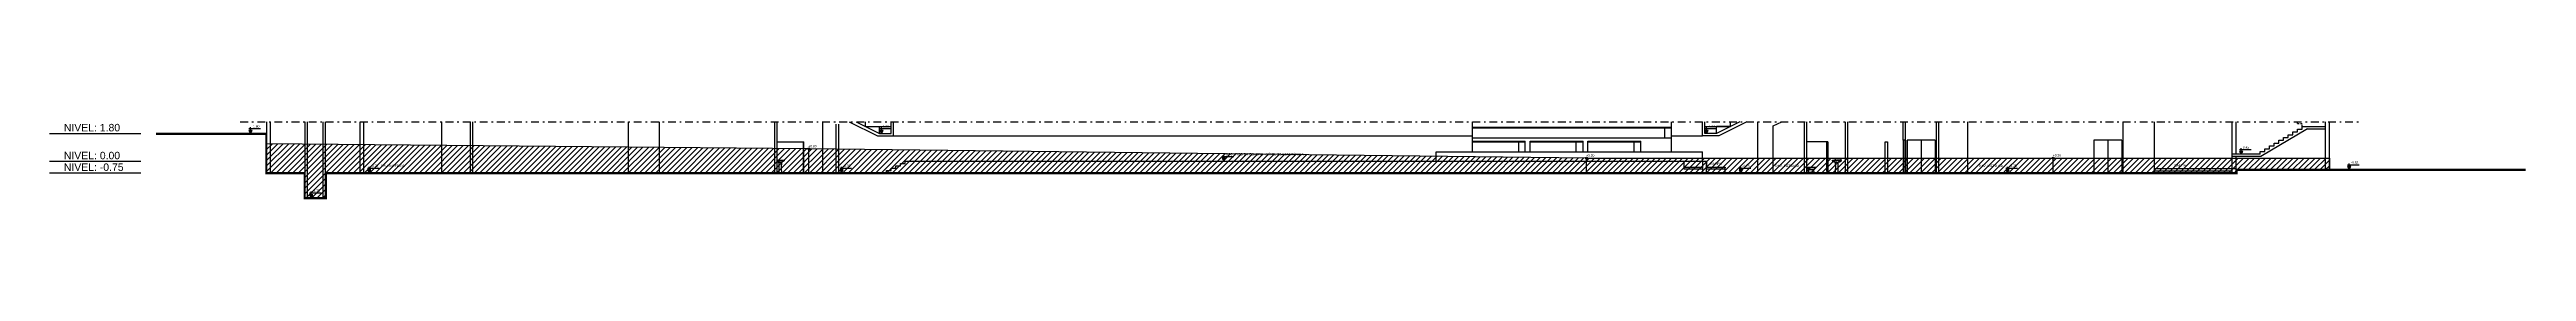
# Model space of a CAD drawing. Extents: x -748 to 161, y 105 to 425.
# Drawn here: x -350.5 to -191.3, y 211.8 to 216.8 of the extents above; entities that cross this region are included whole.
import ezdxf

# ---------------------------------------------------------------- set-up
doc = ezdxf.new("R2010")
doc.units = 0
doc.header["$LTSCALE"] = 2
doc.header["$MEASUREMENT"] = 0
doc.linetypes.add('DASHDOT', pattern=[1, 0.5, -0.25, 0, -0.25])
doc.linetypes.add('DOT', pattern=[0.25, 0, -0.25])
doc.layers.get('0').update_dxf_attribs({"linetype": 'CONTINUOUS'})
for name, color, linetype in [('02', 2, 'CONTINUOUS'), ('03', 3, 'CONTINUOUS'), ('04', 4, 'CONTINUOUS'), ('ATERRO-CORTE', 1, 'CONTINUOUS'), ('NOVOSNIVEIS', 30, 'CONTINUOUS'), ('PUXA-CORTE', 153, 'CONTINUOUS'), ('TEXTO--0-20', 25, 'CONTINUOUS')]:
    doc.layers.add(name, color=color, linetype=linetype)
doc.styles.add('ARIAL', font='arial.ttf', dxfattribs={"height": 0.5})
doc.styles.add('REGUA60', font='arial.ttf')

# ---------------------------------------------------------------- blocks, each defined once
blk = doc.blocks.new('LAVA-LAT')
blk.add_lwpolyline([(0.3, 0.68), (0.3, 0.68, -0.226835), (0.3, 0.68), (0.29, 0.68), (0.29, 0.65), (0.28, 0.62), (0.28, 0.58), (0.28, 0.53), (0.27, 0.5), (0.27, 0.46), (0.27, 0.4), (0.27, 0.36), (0.27, 0.3), (0.27, 0.2), (0.28, 0.1), (0.29, 0.01, -0.437793), (0.28, 0), (0.13, 0), (0.13, 0.64, -0.146198), (0.11, 0.66), (0.11, 0.69, 0.06915), (0.02, 0.68), (0.01, 0.68), (0, 0.68), (0, 0.83), (0.02, 0.83, -0.119175), (0.02, 0.83, 0.106105), (0.06, 0.82), (0.45, 0.82, -0.314645), (0.46, 0.81), (0.47, 0.79, -0.215564), (0.47, 0.79), (0.46, 0.78), (0.42, 0.75), (0.4, 0.74), (0.39, 0.73), (0.34, 0.7), (0.32, 0.69), (0.31, 0.68, 0.137424)], format="xyb", close=True)
at = {"color": 2}
for points in [[(0.16, 0.69, 0.135478), (0.12, 0.7), (0.01, 0.7), (0.01, 0.68, -0.414214), (0.01, 0.68)], [(0.12, 0.68), (0.12, 0.68, 0.414214), (0.14, 0.67, 0.414214)], [(0.29, 0.68), (0.2, 0.67), (0.13, 0.67, 0.414214), (0.13, 0.66), (0.13, 0.64)]]:
    blk.add_lwpolyline(points, format="xyb", dxfattribs=at)
blk.add_lwpolyline([(0.08, 0.79), (0.47, 0.79)], dxfattribs=at)
blk.add_arc((0.11, 0.64), 0.0457, 51.3095, 88.0442, dxfattribs=at)
blk = doc.blocks.new('LAVA-VIS')
at = {"color": 2}
blk.add_line((-0.2, 0.83), (0, 0.83), dxfattribs=at)
for points in [[(-0.09, 0.68, -0.012678), (-0.1, 0.68, -0.063987), (-0.1, 0.68, -0.005486), (-0.15, 0.69, -0.021251), (-0.17, 0.7, -0.014146), (-0.21, 0.71, -0.22714), (-0.28, 0.79, -0.197038), (-0.28, 0.8), (-0.27, 0.82, -0.322823), (-0.26, 0.83), (-0.2, 0.83), (-0.14, 0.83), (-0.1, 0.83), (-0.05, 0.83), (0, 0.83), (0.05, 0.83), (0.1, 0.83), (0.14, 0.83), (0.2, 0.83), (0.26, 0.83, -0.322823), (0.27, 0.82), (0.28, 0.8, -0.197038), (0.28, 0.79, -0.22714), (0.21, 0.71, -0.014146), (0.17, 0.7, -0.021251), (0.15, 0.69, -0.005486), (0.1, 0.68, -0.063987), (0.1, 0.68, -0.012678), (0.09, 0.68)], [(0.09, 0.68), (0.08, 0.64), (0.07, 0.61), (0.07, 0.58), (0.07, 0.53), (0.07, 0.5), (0.07, 0.49), (0.06, 0.43), (0.06, 0.4), (0.06, 0.35), (0.06, 0.3), (0.07, 0.25), (0.07, 0.21), (0.07, 0.16), (0.07, 0.1), (0.08, 0.05), (0.08, 0.01, -0.443716), (0.08, 0), (0, 0), (-0.08, 0, -0.443716), (-0.08, 0.01), (-0.08, 0.05), (-0.07, 0.1), (-0.07, 0.16), (-0.07, 0.21), (-0.07, 0.25), (-0.06, 0.3), (-0.06, 0.35), (-0.06, 0.4), (-0.06, 0.43), (-0.07, 0.49), (-0.07, 0.5), (-0.07, 0.53), (-0.07, 0.58), (-0.07, 0.61), (-0.08, 0.64), (-0.09, 0.68)]]:
    blk.add_lwpolyline(points, format="xyb")
for points in [[(-0.28, 0.8), (0, 0.8)], [(0.2, 0.83), (0, 0.83)], [(0.28, 0.8), (0, 0.8)]]:
    blk.add_lwpolyline(points, dxfattribs=at)
blk.add_lwpolyline([(0.09, 0.68, 0.003787), (0.07, 0.68, 0.008379), (0.04, 0.68, 0.006812), (0, 0.68, 0.006812), (-0.04, 0.68, 0.008379), (-0.07, 0.68, 0.003787), (-0.09, 0.68, -0.012678)], format="xyb", dxfattribs=at)
blk = doc.blocks.new('VASO-LAT')
blk.add_lwpolyline([(0.45, 0.1, 0.075034), (0.49, 0.01, -0.594262), (0.49, 0), (0.11, 0, -0.442071), (0.11, 0), (0.13, 0.18, 0.266582), (0.12, 0.19, -0.245859), (0.1, 0.22), (0.1, 0.33, 0.414214), (0.09, 0.34), (0.03, 0.34, -0.414214), (0.03, 0.35), (0.03, 0.37, -0.414214), (0.04, 0.38), (0.58, 0.38, -0.396415), (0.58, 0.38), (0.58, 0.33, -0.261371), (0.58, 0.32, 0.007518), (0.52, 0.28, 0.025624), (0.47, 0.24, 0.074456), (0.45, 0.21, 0.136569), (0.44, 0.16, 0.059478)], format="xyb", close=True)
at = {"color": 2}
for points in [[(0.26, 0.34, 0.253201), (0.26, 0.34), (0.03, 0.34, -0.414214)], [(0.13, 0.18), (0.13, 0.22, 0.265993), (0.13, 0.24, -0.08247), (0.13, 0.25), (0.13, 0.33, 0.421694), (0.12, 0.34), (0.09, 0.34, -0.414214)], [(0.13, 0.24, 0.086646), (0.2, 0.22, 0.049995), (0.4, 0.22, 0.005291), (0.45, 0.22)], [(0.58, 0.33), (0.29, 0.33, 0.085431), (0.24, 0.32)]]:
    blk.add_lwpolyline(points, format="xyb", dxfattribs=at)
blk.add_lwpolyline([(0.15, 0.03, -0.141586), (0.13, 0.04, -0.412695), (0.13, 0.04, -0.184237), (0.14, 0.04), (0.31, 0.04, 0.335719), (0.34, 0.06), (0.35, 0.09), (0.37, 0.14, -0.061831), (0.35, 0.06, -0.314896), (0.31, 0.03)], format="xyb", close=True, dxfattribs=at)

msp = doc.modelspace()

# ---------------------------------------------------------------- hatches: boundary and pattern name
at = {"layer": 'ATERRO-CORTE', "ltscale": 0.5}
h = msp.add_hatch(dxfattribs=at)
h.set_pattern_fill('ANSI31', color=256, scale=2, style=0)
h.paths.add_polyline_path([(-336.58, 215.38), (-336.58, 213.45), (-334.11, 213.45), (-334.11, 211.85), (-332.71, 211.85), (-332.71, 213.45), (-209.89, 213.45), (-209.89, 213.67), (-203.94, 213.67), (-203.94, 214.45), (-221.63, 214.45, -1), (-221.75, 214.45), (-251.63, 214.45, -1.006018), (-251.75, 214.45), (-301.63, 215.05, -0.998701), (-301.76, 215.05)])
h.paths.add_polyline_path([(-329.83, 213.69), (-329.94, 213.5), (-330.05, 213.69)], flags=16)
h.paths.add_polyline_path([(-299.68, 213.69), (-299.47, 213.69), (-299.58, 213.5)], flags=16)
h.paths.add_polyline_path([(-333.57, 212.09), (-333.67, 211.9), (-333.78, 212.09)], flags=16)
h.paths.add_polyline_path([(-275.12, 214.44), (-274.9, 214.44), (-275.01, 214.25)], flags=16)
h.paths.add_polyline_path([(-241.89, 213.69), (-241.67, 213.69), (-241.78, 213.5)], flags=16)
h.paths.add_polyline_path([(-224.74, 213.69), (-224.52, 213.69), (-224.63, 213.5)], flags=16)
h.paths.add_polyline_path([(-274.34, 214.57), (-272.44, 214.57), (-272.44, 214.82), (-274.34, 214.82)], flags=24)
h.paths.add_polyline_path([(-272.38, 214.53), (-269.78, 214.53), (-269.78, 214.87), (-272.38, 214.87)], flags=24)
h.paths.add_polyline_path([(-274.9, 214.59), (-274.43, 214.59), (-274.43, 214.82), (-274.9, 214.82)], flags=24)
h.paths.add_polyline_path([(-213.96, 213.86), (-213.13, 213.86), (-213.13, 214.09), (-213.96, 214.09)], flags=24)
h.paths.add_polyline_path([(-213.96, 213.86), (-213.13, 213.86), (-213.13, 214.09), (-213.96, 214.09)], flags=8)
h.paths.add_polyline_path([(-224.55, 213.84), (-224.01, 213.84), (-224.01, 214.07), (-224.55, 214.07)], flags=24)
h.paths.add_polyline_path([(-226.51, 213.83), (-224.89, 213.83), (-224.89, 214.06), (-226.51, 214.06)], flags=24)
h.paths.add_polyline_path([(-241.71, 213.83), (-241.17, 213.83), (-241.17, 214.06), (-241.71, 214.06)], flags=24)
h.paths.add_polyline_path([(-239.61, 213.83), (-237.99, 213.83), (-237.99, 214.06), (-239.61, 214.06)], flags=24)
h.paths.add_polyline_path([(-243.78, 213.97), (-242.95, 213.97), (-242.95, 214.19), (-243.78, 214.19)], flags=24)
h.paths.add_polyline_path([(-299.53, 213.84), (-298.99, 213.84), (-298.99, 214.07), (-299.53, 214.07)], flags=24)
h.paths.add_polyline_path([(-329.87, 213.83), (-329.33, 213.83), (-329.33, 214.06), (-329.87, 214.06)], flags=24)
h.paths.add_polyline_path([(-329.23, 213.83), (-327.6, 213.83), (-327.6, 214.06), (-329.23, 214.06)], flags=24)
h.paths.add_polyline_path([(-333.62, 212.25), (-333.08, 212.25), (-333.08, 212.48), (-333.62, 212.48)], flags=24)

# ---------------------------------------------------------------- linework, layer by layer
at = {"ltscale": 0.5}
for p, q in [((-259.03, 215.55), (-259.03, 216.8)), ((-246.23, 214.85), (-246.23, 216.8)), ((-350.49, 216.05), (-344.62, 216.05)), ((-259.03, 216.45), (-246.66, 216.45)), ((-259.03, 216.4), (-246.66, 216.4)), ((-259.03, 215.75), (-246.23, 215.75)), ((-259.03, 214.85), (-259.03, 215.55)), ((-259.03, 215.55), (-255.64, 215.55)), ((-259.03, 215.5), (-255.64, 215.5)), ((-256.05, 214.85), (-256.05, 215.55)), ((-255.64, 214.85), (-255.64, 215.55)), ((-255.32, 215.55), (-251.92, 215.55)), ((-255.32, 214.85), (-255.32, 215.55)), ((-255.32, 215.5), (-251.92, 215.5)), ((-252.35, 214.85), (-252.35, 215.55)), ((-251.92, 214.85), (-251.92, 215.55)), ((-251.61, 214.85), (-251.61, 215.55)), ((-251.61, 215.55), (-248.21, 215.55)), ((-251.61, 215.5), (-248.21, 215.5)), ((-248.64, 214.85), (-248.64, 215.55)), ((-248.21, 214.85), (-248.21, 215.55)), ((-246.66, 216.45), (-246.23, 216.45)), ((-246.66, 215.75), (-246.66, 216.45)), ((-246.66, 216.4), (-246.23, 216.4)), ((-246.23, 215.75), (-246.23, 216.45)), ((-350.49, 214.25), (-344.62, 214.25)), ((-350.49, 213.5), (-344.62, 213.5)), ((-261.35, 214.85), (-244.24, 214.85)), ((-261.35, 214.25), (-261.35, 214.85)), ((-259.03, 214.85), (-259.03, 214.85)), ((-244.24, 214.25), (-244.24, 214.85))]:
    msp.add_line(p, q, dxfattribs=at)
at = {"linetype": 'DOT', "ltscale": 0.1}
for p, q in [((-205.99, 216.68), (-205.99, 216.8)), ((-205.99, 216.68), (-205.69, 216.68)), ((-205.69, 216.5), (-205.69, 216.68))]:
    msp.add_line(p, q, dxfattribs=at)
at = {"layer": '02', "ltscale": 0.5}
for p, q in [((-325.28, 213.5), (-325.28, 216.8)), ((-300.78, 213.5), (-300.78, 216.8)), ((-240.69, 213.5), (-240.69, 216.8)), ((-239.69, 216.53), (-239.15, 216.8)), ((-227.19, 213.5), (-227.19, 216.8)), ((-217.19, 213.5), (-217.19, 216.8)), ((-215.19, 213.5), (-215.19, 216.8)), ((-303.73, 215.5), (-302, 215.5)), ((-302.03, 213.5), (-302.03, 215.5)), ((-302, 213.5), (-302, 215.5)), ((-297.14, 216.5), (-296.39, 216.5)), ((-296.24, 215.9), (-259.03, 215.9)), ((-246.23, 215.9), (-244.24, 215.9)), ((-244.09, 216.5), (-242.44, 216.5)), ((-239.69, 213.5), (-239.69, 216.53)), ((-236.19, 215.5), (-237.54, 215.5)), ((-236.24, 213.6), (-236.24, 215.5)), ((-236.21, 213.6), (-236.21, 215.5)), ((-236.19, 215.5), (-236.19, 213.5)), ((-232.49, 215.5), (-232.34, 215.5)), ((-232.49, 213.5), (-232.49, 215.5)), ((-232.34, 215.5), (-232.34, 213.5)), ((-231.34, 215.6), (-231.34, 213.5)), ((-231.29, 215.6), (-231.29, 213.5)), ((-231.19, 215.6), (-231.19, 213.5)), ((-229.29, 215.6), (-231.09, 215.6)), ((-231.09, 215.6), (-231.09, 213.5)), ((-230.19, 215.6), (-230.19, 213.5)), ((-229.29, 215.6), (-229.29, 213.5)), ((-219.09, 215.6), (-219.09, 213.5)), ((-218.19, 215.6), (-218.19, 213.5)), ((-217.29, 215.6), (-217.29, 213.5))]:
    msp.add_line(p, q, dxfattribs=at)
at = {"layer": '02'}
msp.add_line((-210.29, 216.8), (-210.29, 216.8), dxfattribs=at)
at = {"layer": '03', "ltscale": 0.5}
for p, q in [((-336.53, 213.5), (-336.53, 216.8)), ((-334.06, 211.9), (-334.06, 216.8)), ((-333.91, 211.9), (-333.91, 216.8)), ((-332.91, 211.9), (-332.91, 216.8)), ((-332.76, 211.9), (-332.76, 216.8)), ((-330.53, 213.45), (-330.53, 216.8)), ((-303.88, 213.5), (-303.88, 216.8)), ((-303.73, 213.5), (-303.73, 216.8)), ((-299.93, 213.5), (-299.93, 216.65)), ((-299.78, 216.65), (-299.78, 213.5)), ((-299.09, 216.8), (-297.28, 215.9)), ((-298.64, 216.8), (-297.14, 216.05)), ((-298.04, 216.5), (-298.04, 216.8)), ((-296.39, 216.05), (-296.39, 216.8)), ((-296.24, 215.9), (-296.24, 216.8)), ((-244.24, 215.9), (-244.24, 216.8)), ((-244.09, 216.05), (-244.09, 216.8)), ((-241.83, 216.8), (-243.34, 216.05)), ((-241.39, 216.8), (-243.19, 215.9)), ((-242.44, 216.5), (-242.44, 216.8)), ((-237.69, 213.5), (-237.69, 216.8)), ((-237.54, 213.5), (-237.54, 216.8)), ((-235.04, 213.5), (-235.04, 216.8)), ((-234.89, 213.5), (-234.89, 216.8)), ((-231.34, 215.6), (-231.34, 216.8)), ((-231.19, 215.6), (-231.19, 216.8)), ((-229.19, 213.5), (-229.19, 216.8)), ((-229.04, 213.5), (-229.04, 216.8)), ((-210.19, 213.5), (-210.19, 216.8)), ((-209.94, 214.7), (-209.94, 216.8)), ((-204.19, 213.72), (-204.19, 216.8)), ((-203.94, 213.72), (-203.94, 216.8)), ((-298.04, 216.5), (-297.14, 216.5)), ((-297.28, 215.9), (-296.24, 215.9)), ((-297.14, 216.05), (-297.14, 216.5)), ((-297.14, 216.05), (-296.39, 216.05)), ((-243.19, 215.9), (-244.24, 215.9)), ((-243.34, 216.05), (-244.09, 216.05)), ((-243.34, 216.05), (-243.34, 216.5)), ((-242.44, 216.5), (-243.34, 216.5)), ((-231.19, 215.6), (-231.34, 215.6)), ((-205.35, 216.35), (-208.35, 214.55)), ((-208.09, 215.06), (-207.79, 215.06)), ((-208.09, 214.88), (-208.09, 215.06)), ((-207.79, 215.24), (-207.49, 215.24)), ((-207.79, 215.06), (-207.79, 215.24)), ((-207.49, 215.42), (-207.19, 215.42)), ((-207.49, 215.24), (-207.49, 215.42)), ((-207.19, 215.42), (-207.19, 215.6)), ((-207.19, 215.6), (-206.89, 215.6)), ((-206.89, 215.6), (-206.89, 215.78)), ((-206.89, 215.78), (-206.59, 215.78)), ((-206.59, 215.96), (-206.29, 215.96)), ((-206.59, 215.78), (-206.59, 215.96)), ((-206.29, 216.14), (-205.99, 216.14)), ((-206.29, 215.96), (-206.29, 216.14)), ((-205.99, 216.32), (-205.69, 216.32)), ((-205.99, 216.14), (-205.99, 216.32)), ((-205.69, 216.5), (-204.19, 216.5)), ((-205.69, 216.32), (-205.69, 216.5)), ((-205.35, 216.35), (-204.19, 216.35)), ((-296.69, 213.5), (-296.69, 213.65)), ((-296.69, 213.65), (-296.39, 213.65)), ((-296.39, 213.65), (-296.39, 213.8)), ((-296.39, 213.8), (-296.09, 213.8)), ((-296.09, 213.8), (-296.09, 213.95)), ((-296.09, 213.95), (-295.79, 213.95)), ((-295.79, 213.95), (-295.79, 214.1)), ((-295.79, 214.1), (-295.49, 214.1)), ((-295.49, 214.25), (-243.99, 214.25)), ((-295.49, 214.1), (-295.49, 214.25)), ((-245.44, 214.25), (-245.44, 213.77)), ((-245.44, 213.87), (-244.24, 213.87)), ((-245.44, 213.77), (-244.24, 213.77)), ((-244.24, 214.25), (-244.24, 213.5)), ((-243.99, 213.5), (-243.99, 214.25)), ((-243.99, 214.25), (-243.99, 213.87)), ((-243.99, 213.87), (-242.79, 213.87)), ((-243.99, 213.87), (-242.79, 213.87)), ((-243.99, 213.77), (-242.79, 213.77)), ((-242.79, 213.5), (-242.79, 213.87)), ((-242.79, 213.87), (-242.79, 213.82)), ((-215.19, 213.79), (-209.94, 213.79)), ((-215.19, 213.64), (-210.19, 213.64)), ((-208.39, 214.7), (-210.19, 214.7)), ((-208.35, 214.55), (-210.19, 214.55)), ((-209.94, 213.5), (-209.94, 214.55)), ((-208.39, 214.88), (-208.09, 214.88)), ((-208.39, 214.7), (-208.39, 214.88))]:
    msp.add_line(p, q, dxfattribs=at)
at = {"layer": '03', "color": 5, "ltscale": 0.5}
for p, q in [((-301.69, 213.5), (-301.69, 215.05)), ((-251.69, 213.5), (-251.69, 214.45)), ((-221.69, 213.5), (-221.69, 214.45))]:
    msp.add_line(p, q, dxfattribs=at)
at = {"layer": '04', "ltscale": 0.5, "const_width": 0.1}
msp.add_lwpolyline([(-191.33, 213.67), (-209.89, 213.67), (-209.89, 213.45), (-332.71, 213.45), (-332.71, 211.85), (-334.11, 211.85), (-334.11, 213.45), (-336.58, 213.45), (-336.58, 216), (-343.64, 216)], dxfattribs=at)
at = {"layer": '04', "ltscale": 0.5}
msp.add_lwpolyline([(-191.33, 213.72), (-209.94, 213.72), (-209.94, 213.5), (-332.76, 213.5), (-332.76, 211.9), (-334.06, 211.9), (-334.06, 213.5), (-336.53, 213.5), (-336.53, 216.05), (-343.64, 216.05)], dxfattribs=at)
at = {"layer": 'ATERRO-CORTE', "color": 7, "linetype": 'DASHDOT', "ltscale": 0.5}
msp.add_line((-338.23, 216.8), (-201.94, 216.8), dxfattribs=at)
at = {"layer": 'ATERRO-CORTE', "ltscale": 0.5}
for p, q in [((-301.69, 215.05), (-336.58, 215.38)), ((-336.58, 215.38), (-336.58, 213.45)), ((-251.69, 214.45), (-301.69, 215.05)), ((-251.69, 214.45), (-203.94, 214.45)), ((-203.94, 214.45), (-203.94, 213.67))]:
    msp.add_line(p, q, dxfattribs=at)
at = {"layer": 'ATERRO-CORTE', "color": 7, "ltscale": 0.5}
for centre in [(-301.69, 215.05), (-251.69, 214.45), (-221.69, 214.45)]:
    msp.add_circle(centre, 0.0632, dxfattribs=at)
at = {"layer": 'PUXA-CORTE', "color": 3, "ltscale": 0.5}
for p, q in [((-336.28, 213.5), (-336.28, 216.8)), ((-330.28, 213.45), (-330.28, 216.8)), ((-323.43, 213.5), (-323.43, 216.8)), ((-323.28, 213.5), (-323.28, 216.8))]:
    msp.add_line(p, q, dxfattribs=at)
at = {"layer": 'PUXA-CORTE', "color": 2, "ltscale": 0.5}
for p, q in [((-313.28, 213.5), (-313.28, 216.8)), ((-311.28, 213.5), (-311.28, 216.8)), ((-217.29, 215.6), (-219.09, 215.6))]:
    msp.add_line(p, q, dxfattribs=at)
at = {"layer": 'PUXA-CORTE', "ltscale": 0.5}
msp.add_line((-236.21, 213.6), (-236.24, 213.6), dxfattribs=at)
at = {"layer": 'TEXTO--0-20', "color": 8}
for p, q in [((-337.68, 216.36), (-336.93, 216.36)), ((-337.57, 216.05), (-337.57, 216.44)), ((-297.12, 216.36), (-296.37, 216.36)), ((-297.01, 216.05), (-297.01, 216.44)), ((-244.1, 216.36), (-243.35, 216.36)), ((-243.99, 216.05), (-243.99, 216.44)), ((-209.72, 215.01), (-208.97, 215.01)), ((-209.61, 214.7), (-209.61, 215.09)), ((-330.05, 213.81), (-329.3, 213.81)), ((-329.94, 213.5), (-329.94, 213.89)), ((-299.68, 213.81), (-298.94, 213.81)), ((-299.58, 213.5), (-299.58, 213.89)), ((-275.11, 214.56), (-274.37, 214.56)), ((-275.01, 214.25), (-275.01, 214.64)), ((-241.88, 213.81), (-241.14, 213.81)), ((-241.78, 213.5), (-241.78, 213.89)), ((-224.74, 213.81), (-223.99, 213.81)), ((-224.63, 213.5), (-224.63, 213.89)), ((-202.78, 214.03), (-202.03, 214.03)), ((-202.67, 213.72), (-202.67, 214.11)), ((-333.78, 212.21), (-333.03, 212.21)), ((-333.67, 211.9), (-333.67, 212.29))]:
    msp.add_line(p, q, dxfattribs=at)
for points in [[(-337.57, 216.05), (-337.46, 216.24), (-337.68, 216.24)], [(-297.01, 216.05), (-296.9, 216.24), (-297.12, 216.24)], [(-243.99, 216.05), (-243.88, 216.24), (-244.1, 216.24)], [(-329.94, 213.5), (-329.83, 213.69), (-330.05, 213.69)], [(-299.58, 213.5), (-299.47, 213.69), (-299.68, 213.69)], [(-275.01, 214.25), (-274.9, 214.44), (-275.12, 214.44)], [(-241.78, 213.5), (-241.67, 213.69), (-241.89, 213.69)], [(-224.63, 213.5), (-224.52, 213.69), (-224.74, 213.69)], [(-209.61, 214.7), (-209.51, 214.89), (-209.72, 214.89)], [(-202.67, 213.72), (-202.56, 213.91), (-202.78, 213.91)], [(-333.67, 211.9), (-333.57, 212.09), (-333.78, 212.09)]]:
    msp.add_lwpolyline(points, close=True, dxfattribs=at)

# ---------------------------------------------------------------- block references
at = {"layer": '02', "ltscale": 0.5}
for name, p, rotation in [('LAVA-LAT', (-303.73, 213.5), 8.072247781554405e-12), ('LAVA-VIS', (-235.61, 213.5), 1.138638575963939e-12)]:
    msp.add_blockref(name, p, dxfattribs=dict(at, rotation=rotation))
msp.add_blockref('VASO-LAT', (-237.54, 213.5), dxfattribs=at)

# ---------------------------------------------------------------- texts
at = {"layer": 'NOVOSNIVEIS', "style": 'ARIAL'}
for s, p in [('NIVEL: 1.80', (-349.57, 216.18)), ('NIVEL: 1.80', (-349.57, 216.18)), ('NIVEL: 0.00', (-349.57, 214.38)), ('NIVEL: 0.00', (-349.57, 214.38)), ('NIVEL: -0.75', (-349.57, 213.63)), ('NIVEL: -0.75', (-349.57, 213.63))]:
    msp.add_text(s, height=0.48, dxfattribs=at).set_placement(p)
at = {"layer": 'NOVOSNIVEIS', "ltscale": 0.5, "style": 'REGUA60'}
for s, p in [('1.80', (-337.41, 216.42)), ('1.80', (-296.94, 216.41)), ('1.80', (-243.84, 216.41)), ('+0.80', (-301.72, 215.15)), ('0.45', (-209.51, 215.07)), ('-0.75', (-329.84, 213.87)), ('PAV. INFERIOR', (-329.18, 213.87)), ('-0.75', (-299.49, 213.88)), ('0.00', (-274.87, 214.63)), ('PISO DA QUADRA', (-274.29, 214.63)), ('(NÍVEL DE REFERÊNCIA)', (-272.33, 214.63)), ('+0.20', (-251.72, 214.55)), ('RAMPA', (-243.74, 214.01)), ('-0.75', (-241.68, 213.87)), ('PAV. INFERIOR', (-239.56, 213.87)), ('PAV. INFERIOR', (-226.46, 213.87)), ('-0.75', (-224.52, 213.88)), ('+0.20', (-221.72, 214.55)), ('RAMPA', (-213.91, 213.9)), ('RAMPA', (-213.91, 213.9)), ('-0.53', (-202.56, 214.09)), ('-2.35', (-333.59, 212.29))]:
    msp.add_text(s, height=0.15, dxfattribs=at).set_placement(p)

doc.saveas('drawing.dxf')
